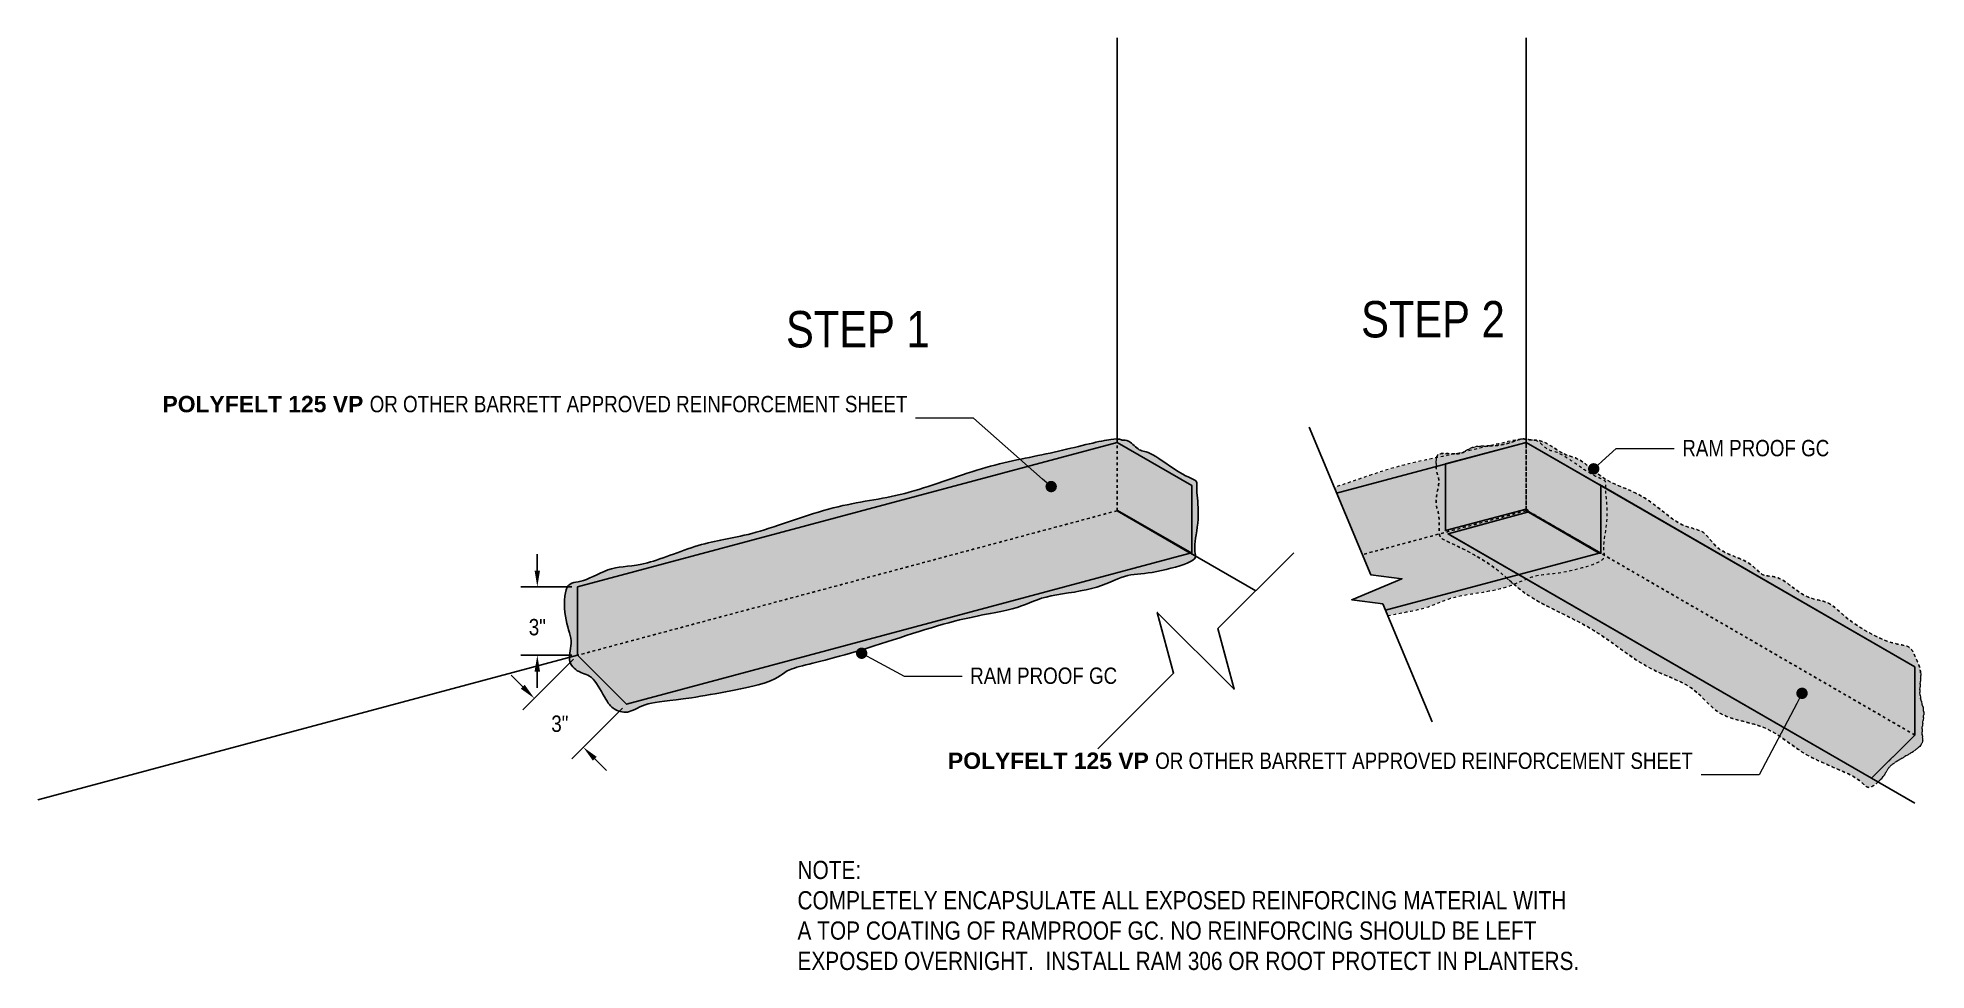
# Model space of a CAD drawing. Header units: inches. Extents: x -328 to 241, y -33 to 146.
# Drawn here: x -195.7 to -112.7, y -20.7 to 20.3 of the extents above; entities that cross this region are included whole.
import ezdxf
from ezdxf import colors
from ezdxf.entities.mleader import LeaderData, LeaderLine
from ezdxf.math import Vec2, Vec3

# ---------------------------------------------------------------- set-up
doc = ezdxf.new("R2010")
doc.units = ezdxf.units.IN
doc.header["$MEASUREMENT"] = 0
doc.linetypes.add('Dash', pattern=[0.25, 0.125, -0.125])
for name, color, linetype, lineweight in [('Dimensions', 20, 'Continuous', 0), ('Drainage Mat', 191, 'Continuous', 0), ('Others', 190, 'Continuous', 0), ('RAM POLY FELT 3.5 FILTER FABRIC.', 4, 'Dash', 0), ('Text', 20, 'Continuous', 0)]:
    doc.layers.add(name, color=color, linetype=linetype, lineweight=lineweight)
doc.layers.add('Hatch', color=2, linetype='Continuous')
doc.layers.add('RamProof SYSTEM LIQUID', color=140, linetype='Continuous', lineweight=0, true_color=0x00bfff)
doc.styles.get("Standard").update_dxf_attribs({"font": 'ARIALN.TTF'})
doc.dimstyles.get("Standard").update_dxf_attribs({"dimtxt": 0.18, "dimasz": 0.18, "dimexe": 0.18, "dimexo": 0.0625, "dimgap": 0.09, "dimtad": 0, "dimtih": 1, "dimtoh": 1, "dimdec": 4, "dimzin": 0, "dimdsep": 46, "dimtxsty": 'Standard', "dimcen": 0.09, "dimadec": 0, "dimazin": 0, "dimtfac": 1, "dimtdec": 4, "dimtofl": 0, "dimtmove": 0, "dimatfit": 3, "dimfxl": 1, "dimtolj": 1, "dimtzin": 0, "dimarcsym": 0})

msp = doc.modelspace()

# ---------------------------------------------------------------- texts
at = {"attachment_point": 1}
for s, width, gutter_width, heights, insert, char_height in [('STEP 2', 11.6317505, 8, [-1.65566], (-137.51722, 8.71284), 1.6), ('STEP 1', 11.6317505, 8, [-1.65566], (-162.80195, 8.27433), 1.6), ('NOTE:\\PCOMPLETELY ENCAPSULATE ALL EXPOSED REINFORCING MATERIAL WITH \\PA TOP COATING OF RAMPROOF GC. NO REINFORCING SHOULD BE LEFT \\PEXPOSED OVERNIGHT.  INSTALL RAM 306 OR ROOT PROTECT IN PLANTERS.', 134.7893688, 4, [-4.8704], (-162.29685, -15.90771), 0.8)]:
    msp.add_mtext_dynamic_manual_height_columns(s, width=width, gutter_width=gutter_width, heights=heights, dxfattribs=dict(at, insert=insert, char_height=char_height))

# ---------------------------------------------------------------- blocks, each defined once
blk = doc.blocks.new('*D24')
at = {"layer": 'Defpoints', "color": 0, "transparency": 16777216}
for p in [(-171.965, -6.865), (-169.817, -9.012), (-171.715, -10.91)]:
    blk.add_point(p, dxfattribs=at)
at = {"layer": 'Dimensions', "color": 0, "lineweight": -2, "transparency": 16777216}
for p, q in [((-172.142, -7.042), (-174.372, -9.272)), ((-174.372, -8.254), (-174.881, -7.744)), ((-169.994, -9.189), (-172.224, -11.419)), ((-171.206, -11.419), (-170.697, -11.928))]:
    blk.add_line(p, q, dxfattribs=at)
at = {"layer": 'Dimensions', "color": 0, "transparency": 16777216}
for points in [[(-174.287, -8.169), (-174.457, -8.338), (-173.863, -8.763)], [(-171.121, -11.334), (-171.291, -11.504), (-171.715, -10.91)]]:
    blk.add_solid(points, dxfattribs=at)
at = {"layer": 'Dimensions', "color": 0, "transparency": 16777216, "insert": (-172.744, -9.882), "char_height": 0.72, "attachment_point": 5}
blk.add_mtext('\\A1;3"', dxfattribs=at)
blk = doc.blocks.new('*D25')
at = {"layer": 'Defpoints', "color": 0, "transparency": 16777216}
for p in [(-171.965, -3.859), (-173.735, -6.865), (-171.965, -6.865)]:
    blk.add_point(p, dxfattribs=at)
at = {"layer": 'Dimensions', "color": 0, "lineweight": -2, "transparency": 16777216}
for p, q in [((-173.735, -3.139), (-173.735, -2.419)), ((-172.215, -3.859), (-174.455, -3.859)), ((-172.215, -6.865), (-174.455, -6.865)), ((-173.735, -7.585), (-173.735, -8.305))]:
    blk.add_line(p, q, dxfattribs=at)
at = {"layer": 'Dimensions', "color": 0, "transparency": 16777216}
for points in [[(-173.855, -3.139), (-173.615, -3.139), (-173.735, -3.859)], [(-173.855, -7.585), (-173.615, -7.585), (-173.735, -6.865)]]:
    blk.add_solid(points, dxfattribs=at)
at = {"layer": 'Dimensions', "color": 0, "transparency": 16777216, "insert": (-173.735, -5.634), "char_height": 0.72, "attachment_point": 5}
blk.add_mtext('\\A1;3"', dxfattribs=at)
blk = doc.blocks.new('_Dot')
at = {"color": 0, "linetype": 'ByBlock', "lineweight": -2}
blk.add_line((-0.5, 0), (-1, 0), dxfattribs=at)
at = {"color": 0, "linetype": 'ByBlock', "const_width": 0.5}
blk.add_lwpolyline([(-0.25, 0, 1), (0.25, 0, 1)], format="xyb", close=True, dxfattribs=at)

# ---------------------------------------------------------------- dimensions: what is measured, and where the dimension line sits
at = {"layer": 'Dimensions'}
for base, p1, p2, angle, picture, middle, dimtype in [((-173.73494, -6.86482), (-171.96494, -3.85878), (-171.96494, -6.86482), 90, '*D25', (-173.73494, -5.63406), 160), ((-171.71537, -10.9102), (-171.96494, -6.86482), (-169.81747, -9.01229), 315, '*D24', (-172.74375, -9.88182), 161)]:
    dim = msp.add_linear_dim(base=base, p1=p1, p2=p2, angle=angle, text='3"', dimstyle='Standard', override={"dimscale": 0}, dxfattribs=at)
    dim.commit()
    dim.dimension.update_dxf_attribs({"geometry": picture, "text_midpoint": middle, "dimtype": dimtype})

# ---------------------------------------------------------------- hatches: boundary and pattern name
at = {"layer": 'Drainage Mat'}
h = msp.add_hatch(color=2, dxfattribs=at)
h.dxf.hatch_style = 1
edge = h.paths.add_edge_path()
edge.add_line((-144.95698, -2.37667), (-144.95698, 0.59978))
edge.add_line((-144.95698, 0.59978), (-148.24363, 2.49733))
edge.add_line((-148.24363, 2.49733), (-171.96494, -3.85878))
edge.add_line((-171.96494, -3.85878), (-171.96494, -6.86482))
edge.add_line((-171.96494, -6.86482), (-169.81747, -9.01229))
edge.add_line((-169.81747, -9.01229), (-145.03662, -2.37229))
edge.add_line((-145.03662, -2.37229), (-148.24665, -0.51496))
edge.add_arc((-148.23523, -0.51182), 0.01184, 87.1137567, 195.3472177, ccw=False)
edge.add_line((-148.23464, -0.5), (-144.95698, -2.37667))
at = {"layer": 'Hatch'}
h = msp.add_hatch(color=256, dxfattribs=at)
h.dxf.hatch_style = 1
edge = h.paths.add_edge_path()
edge.add_line((-136.56294, -4.59791), (-136.44203, -4.88754))
edge.add_line((-136.44203, -4.88754), (-127.05499, -2.37229))
edge.add_line((-127.05499, -2.37229), (-130.25063, -0.52328))
edge.add_arc((-130.2536, -0.51182), 0.01184, 87.1137567, 284.5452669, ccw=False)
edge.add_line((-130.25301, -0.5), (-126.97534, -2.37667))
edge.add_line((-126.97534, -2.37667), (-126.97534, 0.59978))
edge.add_line((-126.97534, 0.59978), (-130.262, 2.49733))
edge.add_line((-130.262, 2.49733), (-138.59302, 0.26504))
edge.add_line((-138.59302, 0.26504), (-137.09465, -3.32422))
edge.add_line((-137.09465, -3.32422), (-135.72575, -3.50059))
edge.add_line((-135.72575, -3.50059), (-137.93183, -4.42154))
edge.add_line((-137.93183, -4.42154), (-136.56294, -4.59791))
h = msp.add_hatch(color=256, dxfattribs=at)
h.dxf.hatch_style = 1
edge = h.paths.add_edge_path()
edge.add_line((-113.17527, -7.3677), (-113.17527, -10.37374))
edge.add_line((-113.17527, -10.37374), (-115.0772, -12.27566))
edge.add_line((-115.0772, -12.27566), (-133.69654, -1.52577))
edge.add_line((-133.69654, -1.52577), (-130.19858, -0.56675))
edge.add_arc((-130.27218, -0.52092), 0.08671, 328.0915796, 446.9031402)
edge.add_line((-130.2675, -0.43434), (-133.81103, -1.38382))
edge.add_line((-133.81103, -1.38382), (-133.81103, 1.54637))
edge.add_line((-133.81103, 1.54637), (-130.262, 2.49733))
edge.add_line((-130.262, 2.49733), (-113.17527, -7.3677))
at = {"layer": 'RamProof SYSTEM LIQUID'}
h = msp.add_hatch(color=256, dxfattribs=at)
h.dxf.hatch_style = 1
edge = h.paths.add_edge_path()
edge.add_spline(control_points=[(-147.72041, 2.53429), (-147.85241, 2.61479), (-148.04002, 2.54238), (-148.24363, 2.76978), (-151.19939, 1.97779), (-154.09009, 1.49541), (-157.71891, 0.04848), (-160.5393, -0.16819), (-164.45181, -1.68808), (-166.37404, -1.8203), (-169.13103, -3.01906), (-170.47531, -2.89799), (-171.79665, -3.75234), (-172.52494, -3.55719), (-172.59537, -5.27824), (-172.10712, -6.24619), (-172.47546, -7.11112), (-171.91554, -7.67104), (-171.27153, -7.72466), (-170.68714, -8.94441), (-170.33843, -9.29312), (-169.69551, -9.46539), (-168.99923, -8.92037), (-167.45966, -8.86027), (-162.93809, -8.02584), (-163.08419, -7.48057), (-160.3838, -6.99962), (-155.214, -5.1822), (-152.57813, -4.88172), (-151.60218, -4.23064), (-149.18607, -4.02615), (-147.86343, -3.26252), (-146.87044, -3.31957), (-144.84804, -2.77768), (-144.75929, -2.44643), (-144.90143, -2.20024), (-144.58814, -0.63715), (-144.8122, 0.52493), (-144.6423, 0.8192), (-145.35231, 1.00945), (-146.86265, 2.1626), (-147.24804, 2.05934), (-147.58842, 2.45378), (-147.72041, 2.53429)], knot_values=[0, 0, 0, 0, 1, 2, 3, 4, 5, 6, 7, 8, 9, 10, 11, 12, 13, 14, 15, 16, 17, 18, 19, 20, 21, 22, 23, 24, 25, 26, 27, 28, 29, 30, 31, 32, 33, 34, 35, 36, 37, 38, 39, 40, 41, 41, 41, 41], degree=3, periodic=1)
h = msp.add_hatch(color=256, dxfattribs=at)
h.dxf.hatch_style = 1
h.paths.add_polyline_path([(-136.56294, -4.59791), (-136.34305, -5.12464), (-136.21916, -5.09918), (-135.98872, -5.05372), (-135.77224, -5.01209), (-135.56925, -4.97326), (-135.37926, -4.93624), (-135.2018, -4.89999), (-135.0364, -4.86351), (-134.88257, -4.82576), (-134.73968, -4.78595), (-134.60628, -4.7442), (-134.48069, -4.70095), (-134.3612, -4.65664), (-134.24614, -4.6117), (-134.13382, -4.56656), (-134.02254, -4.52167), (-133.91062, -4.47745), (-133.79637, -4.43433), (-133.67811, -4.39276), (-133.55413, -4.35316), (-133.42276, -4.31598), (-133.28247, -4.28158), (-133.13354, -4.24979), (-132.97734, -4.22004), (-132.81526, -4.19179), (-132.64866, -4.16451), (-132.47893, -4.13763), (-132.30745, -4.11061), (-132.13561, -4.0829), (-131.96477, -4.05396), (-131.79632, -4.02324), (-131.63164, -3.99018), (-131.47212, -3.95425), (-131.3191, -3.91491), (-131.17313, -3.87221), (-131.03385, -3.82687), (-130.90086, -3.77964), (-130.77372, -3.73127), (-130.65202, -3.68252), (-130.53535, -3.63413), (-130.42329, -3.58686), (-130.31542, -3.54145), (-130.21133, -3.49867), (-130.11061, -3.45926), (-130.01283, -3.42397), (-129.91758, -3.39355), (-129.82436, -3.36833), (-129.73244, -3.34764), (-129.64109, -3.33073), (-129.54956, -3.31681), (-129.45713, -3.30512), (-129.36304, -3.29487), (-129.26656, -3.28531), (-129.16694, -3.27564), (-129.06345, -3.26511), (-128.95534, -3.25294), (-128.84188, -3.23835), (-128.72233, -3.22056), (-128.59628, -3.199), (-128.46492, -3.17386), (-128.32985, -3.14559), (-128.19269, -3.11463), (-128.05505, -3.08142), (-127.91855, -3.0464), (-127.78481, -3.01002), (-127.65543, -2.97271), (-127.53203, -2.93492), (-127.41622, -2.89708), (-127.30962, -2.85963), (-127.21384, -2.82303), (-127.13034, -2.78767), (-127.05907, -2.75367), (-126.99911, -2.72096), (-126.94953, -2.68946), (-126.9094, -2.65912), (-126.87779, -2.62986), (-126.85378, -2.60161), (-126.83644, -2.57431), (-126.82484, -2.54788), (-126.81806, -2.52227), (-126.81516, -2.49739), (-126.81522, -2.47319), (-126.81733, -2.44958), (-126.82081, -2.42616), (-126.82528, -2.40218), (-126.83037, -2.37689), (-126.8357, -2.34951), (-126.8409, -2.31929), (-126.8456, -2.28545), (-126.84942, -2.24725), (-126.85198, -2.2039), (-126.85292, -2.15466), (-126.85186, -2.09875), (-126.84842, -2.03541), (-126.84224, -1.96388), (-126.83321, -1.88391), (-126.82181, -1.7963), (-126.80857, -1.702), (-126.79404, -1.60193), (-126.77876, -1.49702), (-126.76327, -1.38823), (-126.7481, -1.27648), (-126.7338, -1.1627), (-126.72092, -1.04784), (-126.70999, -0.93283), (-126.70154, -0.8186), (-126.69614, -0.7061), (-126.69414, -0.59614), (-126.69522, -0.48911), (-126.69889, -0.38526), (-126.70463, -0.28484), (-126.71193, -0.1881), (-126.72029, -0.09531), (-126.7292, -0.00671), (-126.73815, 0.07743), (-126.74664, 0.15687), (-126.75415, 0.23136), (-126.76019, 0.30063), (-126.76424, 0.36443), (-126.76587, 0.42256), (-126.76539, 0.47521), (-126.76349, 0.52279), (-126.76086, 0.56572), (-126.7582, 0.60442), (-126.75619, 0.6393), (-126.75554, 0.67078), (-126.75693, 0.69928), (-126.76107, 0.7252), (-126.76864, 0.74897), (-126.78034, 0.77101), (-126.79686, 0.79172), (-126.81889, 0.81153), (-126.84674, 0.83094), (-126.8804, 0.85052), (-126.91982, 0.87085), (-126.96496, 0.89253), (-127.01578, 0.91611), (-127.07222, 0.9422), (-127.13425, 0.97137), (-127.20183, 1.00419), (-127.2749, 1.04126), (-127.35344, 1.08315), (-127.43738, 1.13045), (-127.5267, 1.18372), (-127.62102, 1.24299), (-127.71937, 1.30718), (-127.82071, 1.37507), (-127.92397, 1.44546), (-128.02812, 1.51713), (-128.1321, 1.58889), (-128.23487, 1.65951), (-128.33538, 1.72779), (-128.43257, 1.79253), (-128.5254, 1.8525), (-128.61283, 1.90651), (-128.69379, 1.95335), (-128.76754, 1.99218), (-128.83447, 2.0237), (-128.89526, 2.04897), (-128.95059, 2.06905), (-129.00115, 2.085), (-129.04761, 2.0979), (-129.09065, 2.10879), (-129.13096, 2.11875), (-129.16922, 2.12884), (-129.2061, 2.14011), (-129.24229, 2.15364), (-129.27848, 2.17049), (-129.31527, 2.19158), (-129.35274, 2.21672), (-129.39072, 2.24517), (-129.42899, 2.27615), (-129.46737, 2.30891), (-129.50567, 2.34269), (-129.5437, 2.37672), (-129.58125, 2.41026), (-129.61814, 2.44253), (-129.65418, 2.47278), (-129.68916, 2.50025), (-129.72291, 2.52418), (-129.75522, 2.54383), (-129.78606, 2.55913), (-129.81549, 2.57062), (-129.8436, 2.57885), (-129.87047, 2.58439), (-129.89619, 2.58782), (-129.92083, 2.58968), (-129.94448, 2.59056), (-129.96723, 2.591), (-129.98914, 2.59158), (-130.01031, 2.59286), (-130.03082, 2.59541), (-130.05076, 2.59977), (-130.07069, 2.6061), (-130.09205, 2.61373), (-130.1164, 2.62193), (-130.14527, 2.62995), (-130.1802, 2.63706), (-130.22274, 2.64252), (-130.27443, 2.64559), (-130.3368, 2.64554), (-130.41141, 2.64162), (-130.49979, 2.6331), (-130.60348, 2.61923), (-130.72402, 2.59929), (-130.86241, 2.57279), (-131.01758, 2.54023), (-131.188, 2.50234), (-131.37213, 2.45984), (-131.56844, 2.41346), (-131.7754, 2.36392), (-131.99146, 2.31194), (-132.2151, 2.25824), (-132.44478, 2.20356), (-132.67896, 2.14861), (-132.91612, 2.09412), (-133.15471, 2.04082), (-133.39336, 1.98931), (-133.63192, 1.93931), (-133.87083, 1.89015), (-134.11052, 1.84112), (-134.35143, 1.79154), (-134.594, 1.7407), (-134.83866, 1.68791), (-135.08586, 1.63248), (-135.33603, 1.57371), (-135.5896, 1.51091), (-135.84702, 1.44339), (-136.10873, 1.37046), (-136.37512, 1.29145), (-136.64596, 1.20669), (-136.92043, 1.11733), (-137.19769, 1.02457), (-137.47689, 0.92961), (-137.75719, 0.83364), (-138.03775, 0.73785), (-138.31772, 0.64345), (-138.59627, 0.55162), (-138.69899, 0.51888), (-137.09465, -3.32422), (-135.72575, -3.50059), (-137.93183, -4.42154)])
h = msp.add_hatch(color=256, dxfattribs=at)
h.dxf.hatch_style = 1
edge = h.paths.add_edge_path()
edge.add_spline(control_points=[(-112.92104, -7.62504), (-112.94602, -7.33052), (-113.19208, -6.90433), (-113.34717, -6.39975), (-114.31408, -6.39975), (-116.25482, -5.27926), (-116.88567, -4.43525), (-117.99013, -4.43525), (-119.13958, -3.2858), (-119.89482, -3.48816), (-120.33564, -2.72464), (-121.9808, -2.28382), (-122.35556, -1.29279), (-123.49913, -1.29279), (-125.02926, 0.23733), (-126.75704, 0.70029), (-127.92644, 1.8697), (-128.55274, 1.8697), (-129.52397, 2.64917), (-130.13366, 2.56544), (-130.41769, 2.72942), (-131.35269, 2.28116), (-132.74332, 2.3958), (-133.04219, 1.87814), (-134.22032, 2.1174), (-134.22032, 1.63724), (-134.22032, 1.1684), (-134.03826, 0.85306), (-134.22737, 0.14732), (-134.22737, -0.35534), (-134.08437, -0.60302), (-134.08437, -1.30384), (-134.08437, -1.73474), (-133.74183, -1.82653), (-131.50596, -2.95571), (-130.33911, -4.3583), (-127.23621, -5.604), (-125.02219, -7.54385), (-122.78751, -8.14263), (-121.89568, -9.68731), (-119.6083, -9.8596), (-118.14884, -11.31907), (-115.48681, -12.22561), (-115.30381, -12.90857), (-114.47828, -12.19273), (-114.36032, -11.75249), (-113.75673, -11.40401), (-112.67314, -10.7784), (-112.94866, -10.30119), (-112.68006, -9.29877), (-113.04224, -8.67145), (-112.89607, -7.91956), (-112.92104, -7.62504)], knot_values=[0, 0, 0, 0, 1, 2, 3, 4, 5, 6, 7, 8, 9, 10, 11, 12, 13, 14, 15, 16, 17, 18, 19, 20, 21, 22, 23, 24, 25, 26, 27, 28, 29, 30, 31, 32, 33, 34, 35, 36, 37, 38, 39, 40, 41, 42, 43, 44, 45, 46, 47, 48, 49, 50, 50, 50, 50], degree=3, periodic=1)

# ---------------------------------------------------------------- linework, layer by layer
for points in [[(-148.24363, 2.49733), (-148.24363, 20.29351)], [(-130.262, 2.49733), (-130.262, 20.29351)], [(-134.39367, -9.79427), (-136.56294, -4.59791), (-137.93183, -4.42154), (-135.72575, -3.50059), (-137.09465, -3.32422), (-139.8034, 3.16443)], [(-133.81103, -1.22237), (-133.81103, 1.54637)], [(-113.17527, -7.3677), (-127.04078, 0.63756)], [(-113.17527, -13.37374), (-133.58049, -1.59278)], [(-140.48124, -2.36248), (-143.81321, -5.69445), (-143.09876, -8.36082), (-146.47958, -4.98), (-145.76513, -7.64637), (-149.0971, -10.97834)], [(-142.14723, -4.02847), (-145.02241, -2.36848)], [(-171.97505, -6.86829), (-195.69637, -13.2244)]]:
    msp.add_lwpolyline(points)
for points in [[(-144.95698, -2.37667), (-144.95698, 0.59978), (-148.24363, 2.49733), (-171.96494, -3.85878), (-171.96494, -6.86482), (-169.81747, -9.01229), (-145.03662, -2.37229), (-148.24665, -0.51496, -0.51080924), (-148.23464, -0.5)], [(-113.17527, -7.3677), (-113.17527, -10.37374), (-115.0772, -12.27566), (-133.69654, -1.52577), (-130.19858, -0.56675, 0.57045679), (-130.2675, -0.43434), (-133.81103, -1.38382), (-133.81103, 1.54637), (-130.262, 2.49733)]]:
    msp.add_lwpolyline(points, format="xyb", close=True)
at = {"linetype": 'Dash'}
for points in [[(-148.24363, -0.50871), (-148.24363, 2.49733)], [(-130.2675, -0.43434), (-130.262, 2.49733)], [(-130.262, -0.50871), (-130.262, 2.49733)], [(-148.24363, -0.50871), (-171.96494, -6.86482)], [(-145.02241, -2.36848), (-148.24363, -0.50871)], [(-130.262, -0.50871), (-137.46437, -2.43858)], [(-127.04078, -2.36848), (-130.262, -0.50871)], [(-113.17527, -10.37374), (-130.18548, -0.52092)]]:
    msp.add_lwpolyline(points, dxfattribs=at)
msp.add_lwpolyline([(-136.44203, -4.88754), (-127.05499, -2.37229), (-130.26502, -0.51496, -0.51080924), (-130.25301, -0.5), (-126.97534, -2.37667), (-126.97534, 0.59978), (-130.262, 2.49733), (-138.59302, 0.26504)], format="xyb")
msp.add_open_spline([(-147.72041, 2.53429), (-147.85241, 2.61479), (-148.04002, 2.54238), (-148.24363, 2.76978), (-151.19939, 1.97779), (-154.09009, 1.49541), (-157.71891, 0.04848), (-160.5393, -0.16819), (-164.45181, -1.68808), (-166.37404, -1.8203), (-169.13103, -3.01906), (-170.47531, -2.89799), (-171.79665, -3.75234), (-172.52494, -3.55719), (-172.59537, -5.27824), (-172.10712, -6.24619), (-172.47546, -7.11112), (-171.91554, -7.67104), (-171.27153, -7.72466), (-170.68714, -8.94441), (-170.33843, -9.29312), (-169.69551, -9.46539), (-168.99923, -8.92037), (-167.45966, -8.86027), (-162.93809, -8.02584), (-163.08419, -7.48057), (-160.3838, -6.99962), (-155.214, -5.1822), (-152.57813, -4.88172), (-151.60218, -4.23064), (-149.18607, -4.02615), (-147.86343, -3.26252), (-146.87044, -3.31957), (-144.84804, -2.77768), (-144.75929, -2.44643), (-144.90143, -2.20024), (-144.58814, -0.63715), (-144.8122, 0.52493), (-144.6423, 0.8192), (-145.35231, 1.00945), (-146.86265, 2.1626), (-147.24804, 2.05934), (-147.58842, 2.45378), (-147.72041, 2.53429)], degree=3)
at = {"layer": 'Others'}
for points in [[(-148.24363, 2.49733), (-171.96494, -3.85878)], [(-148.24363, 2.49733), (-144.95698, 0.59978)], [(-130.262, 2.49733), (-138.59302, 0.26504)], [(-130.262, 2.49733), (-126.97534, 0.59978)], [(-144.95698, 0.59978), (-144.95698, -2.37667)], [(-126.97534, 0.59978), (-126.97534, -2.37667)], [(-145.02241, -2.36848), (-169.81747, -9.01229)], [(-127.04078, -2.36848), (-136.44203, -4.88754)], [(-171.96494, -3.85878), (-171.96494, -6.86482), (-169.81747, -9.01229)]]:
    msp.add_lwpolyline(points, dxfattribs=at)
for points in [[(-144.95698, -2.37667), (-148.23352, -0.50523, 0.57425178), (-148.24158, -0.50989, -1.72278021)], [(-126.97534, -2.37667), (-130.25189, -0.50523, 0.57425178), (-130.25995, -0.50989, -1.72278021)]]:
    msp.add_lwpolyline(points, format="xyb", dxfattribs=at)
at = {"layer": 'RAM POLY FELT 3.5 FILTER FABRIC.'}
msp.add_lwpolyline([(-113.17527, -7.3677), (-113.17527, -10.37374), (-115.0772, -12.27566)], dxfattribs=at)
for points, knots in [([(-136.34316, -5.12437), (-135.72418, -4.99721), (-134.4725, -4.79901), (-133.62055, -4.23064), (-131.20444, -4.02615), (-129.8818, -3.26252), (-128.8888, -3.31957), (-126.86641, -2.77768), (-126.77766, -2.44643), (-126.9198, -2.20024), (-126.60651, -0.63715), (-126.83057, 0.52493), (-126.66067, 0.8192), (-127.37068, 1.00945), (-128.88102, 2.1626), (-129.26641, 2.05934), (-129.60678, 2.45378), (-129.73878, 2.53429), (-129.87078, 2.61479), (-130.05839, 2.54238), (-130.262, 2.76978), (-133.21776, 1.97779), (-135.84583, 1.53924), (-137.87744, 0.78176), (-138.69884, 0.51853)], [26.38113572, 26.38113572, 26.38113572, 26.38113572, 27, 28, 29, 30, 31, 32, 33, 34, 35, 36, 37, 38, 39, 40, 41, 41, 41, 42, 43, 44, 45, 45.72744356, 45.72744356, 45.72744356, 45.72744356]), ([(-130.49973, 2.6331), (-130.50834, 2.63139), (-130.71551, 2.58664), (-131.15362, 2.3766), (-131.71861, 2.34705), (-131.86631, 2.34206)], [18.95556946, 18.95556946, 18.95556946, 18.95556946, 19, 20, 20.36128087, 20.36128087, 20.36128087, 20.36128087]), ([(-130.49973, 2.6331), (-130.50834, 2.63139), (-130.71551, 2.58664), (-131.15362, 2.3766), (-131.71861, 2.34705), (-131.86631, 2.34206)], [18.95556946, 18.95556946, 18.95556946, 18.95556946, 19, 20, 20.36128087, 20.36128087, 20.36128087, 20.36128087]), ([(-130.49973, 2.6331), (-130.50834, 2.63139), (-130.71551, 2.58664), (-131.15362, 2.3766), (-131.71861, 2.34705), (-131.86631, 2.34206)], [18.95556946, 18.95556946, 18.95556946, 18.95556946, 19, 20, 20.36128087, 20.36128087, 20.36128087, 20.36128087]), ([(-130.49973, 2.6331), (-130.50834, 2.63139), (-130.71551, 2.58664), (-131.15362, 2.3766), (-131.71861, 2.34705), (-131.86631, 2.34206)], [18.95556946, 18.95556946, 18.95556946, 18.95556946, 19, 20, 20.36128087, 20.36128087, 20.36128087, 20.36128087]), ([(-130.49973, 2.6331), (-130.50834, 2.63139), (-130.71551, 2.58664), (-131.15362, 2.3766), (-131.71861, 2.34705), (-131.86631, 2.34206)], [18.95556946, 18.95556946, 18.95556946, 18.95556946, 19, 20, 20.36128087, 20.36128087, 20.36128087, 20.36128087]), ([(-130.07028, 2.60596), (-130.07334, 2.6062), (-130.14377, 2.61209), (-130.20224, 2.62707), (-130.262, 2.63675)], [17.979785982, 17.979785982, 17.979785982, 17.979785982, 18, 18.44916937, 18.44916937, 18.44916937, 18.44916937]), ([(-130.07028, 2.60596), (-130.07334, 2.6062), (-130.14377, 2.61209), (-130.20224, 2.62707), (-130.262, 2.63675)], [17.979785982, 17.979785982, 17.979785982, 17.979785982, 18, 18.44916937, 18.44916937, 18.44916937, 18.44916937]), ([(-130.07028, 2.60596), (-130.07334, 2.6062), (-130.14377, 2.61209), (-130.20224, 2.62707), (-130.262, 2.63675)], [17.979785982, 17.979785982, 17.979785982, 17.979785982, 18, 18.44916937, 18.44916937, 18.44916937, 18.44916937]), ([(-130.07028, 2.60596), (-130.07334, 2.6062), (-130.14377, 2.61209), (-130.20224, 2.62707), (-130.262, 2.63675)], [17.979785982, 17.979785982, 17.979785982, 17.979785982, 18, 18.44916937, 18.44916937, 18.44916937, 18.44916937]), ([(-130.07028, 2.60596), (-130.07334, 2.6062), (-130.14377, 2.61209), (-130.20224, 2.62707), (-130.262, 2.63675)], [17.979785982, 17.979785982, 17.979785982, 17.979785982, 18, 18.44916937, 18.44916937, 18.44916937, 18.44916937]), ([(-114.79006, -12.44144), (-114.71765, -12.37592), (-114.45242, -12.0962), (-114.36032, -11.75249), (-113.75673, -11.40401), (-112.67314, -10.7784), (-112.94866, -10.30119), (-112.68006, -9.29877), (-113.04224, -8.67145), (-112.89607, -7.91956), (-112.92104, -7.62504), (-112.94602, -7.33052), (-113.19208, -6.90433), (-113.34717, -6.39975), (-114.31408, -6.39975), (-116.25482, -5.27926), (-116.88567, -4.43525), (-117.99013, -4.43525), (-119.13958, -3.2858), (-119.89482, -3.48816), (-120.33564, -2.72464), (-121.9808, -2.28382), (-122.35556, -1.29279), (-123.49913, -1.29279), (-125.02926, 0.23733), (-126.75704, 0.70029), (-127.92644, 1.8697), (-128.55274, 1.8697), (-129.51743, 2.64392), (-129.92219, 2.59442), (-130.07028, 2.60596)], [42.65777667, 42.65777667, 42.65777667, 42.65777667, 43, 44, 45, 46, 47, 48, 49, 50, 50, 50, 51, 52, 53, 54, 55, 56, 57, 58, 59, 60, 61, 62, 63, 64, 65, 66, 67, 67.97978598, 67.97978598, 67.97978598, 67.97978598]), ([(-114.79006, -12.44144), (-114.71765, -12.37592), (-114.45242, -12.0962), (-114.36032, -11.75249), (-113.75673, -11.40401), (-112.67314, -10.7784), (-112.94866, -10.30119), (-112.68006, -9.29877), (-113.04224, -8.67145), (-112.89607, -7.91956), (-112.92104, -7.62504), (-112.94602, -7.33052), (-113.19208, -6.90433), (-113.34717, -6.39975), (-114.31408, -6.39975), (-116.25482, -5.27926), (-116.88567, -4.43525), (-117.99013, -4.43525), (-119.13958, -3.2858), (-119.89482, -3.48816), (-120.33564, -2.72464), (-121.9808, -2.28382), (-122.35556, -1.29279), (-123.49913, -1.29279), (-125.02926, 0.23733), (-126.75704, 0.70029), (-127.92644, 1.8697), (-128.55274, 1.8697), (-129.51743, 2.64392), (-129.92219, 2.59442), (-130.07028, 2.60596)], [42.65777667, 42.65777667, 42.65777667, 42.65777667, 43, 44, 45, 46, 47, 48, 49, 50, 50, 50, 51, 52, 53, 54, 55, 56, 57, 58, 59, 60, 61, 62, 63, 64, 65, 66, 67, 67.97978598, 67.97978598, 67.97978598, 67.97978598]), ([(-114.79006, -12.44144), (-114.71765, -12.37592), (-114.45242, -12.0962), (-114.36032, -11.75249), (-113.75673, -11.40401), (-112.67314, -10.7784), (-112.94866, -10.30119), (-112.68006, -9.29877), (-113.04224, -8.67145), (-112.89607, -7.91956), (-112.92104, -7.62504), (-112.94602, -7.33052), (-113.19208, -6.90433), (-113.34717, -6.39975), (-114.31408, -6.39975), (-116.25482, -5.27926), (-116.88567, -4.43525), (-117.99013, -4.43525), (-119.13958, -3.2858), (-119.89482, -3.48816), (-120.33564, -2.72464), (-121.9808, -2.28382), (-122.35556, -1.29279), (-123.49913, -1.29279), (-125.02926, 0.23733), (-126.75704, 0.70029), (-127.92644, 1.8697), (-128.55274, 1.8697), (-129.51743, 2.64392), (-129.92219, 2.59442), (-130.07028, 2.60596)], [42.65777667, 42.65777667, 42.65777667, 42.65777667, 43, 44, 45, 46, 47, 48, 49, 50, 50, 50, 51, 52, 53, 54, 55, 56, 57, 58, 59, 60, 61, 62, 63, 64, 65, 66, 67, 67.97978598, 67.97978598, 67.97978598, 67.97978598]), ([(-114.79006, -12.44144), (-114.71765, -12.37592), (-114.45242, -12.0962), (-114.36032, -11.75249), (-113.75673, -11.40401), (-112.67314, -10.7784), (-112.94866, -10.30119), (-112.68006, -9.29877), (-113.04224, -8.67145), (-112.89607, -7.91956), (-112.92104, -7.62504), (-112.94602, -7.33052), (-113.19208, -6.90433), (-113.34717, -6.39975), (-114.31408, -6.39975), (-116.25482, -5.27926), (-116.88567, -4.43525), (-117.99013, -4.43525), (-119.13958, -3.2858), (-119.89482, -3.48816), (-120.33564, -2.72464), (-121.9808, -2.28382), (-122.35556, -1.29279), (-123.49913, -1.29279), (-125.02926, 0.23733), (-126.75704, 0.70029), (-127.92644, 1.8697), (-128.55274, 1.8697), (-129.51743, 2.64392), (-129.92219, 2.59442), (-130.07028, 2.60596)], [42.65777667, 42.65777667, 42.65777667, 42.65777667, 43, 44, 45, 46, 47, 48, 49, 50, 50, 50, 51, 52, 53, 54, 55, 56, 57, 58, 59, 60, 61, 62, 63, 64, 65, 66, 67, 67.97978598, 67.97978598, 67.97978598, 67.97978598]), ([(-114.79006, -12.44144), (-114.71765, -12.37592), (-114.45242, -12.0962), (-114.36032, -11.75249), (-113.75673, -11.40401), (-112.67314, -10.7784), (-112.94866, -10.30119), (-112.68006, -9.29877), (-113.04224, -8.67145), (-112.89607, -7.91956), (-112.92104, -7.62504), (-112.94602, -7.33052), (-113.19208, -6.90433), (-113.34717, -6.39975), (-114.31408, -6.39975), (-116.25482, -5.27926), (-116.88567, -4.43525), (-117.99013, -4.43525), (-119.13958, -3.2858), (-119.89482, -3.48816), (-120.33564, -2.72464), (-121.9808, -2.28382), (-122.35556, -1.29279), (-123.49913, -1.29279), (-125.02926, 0.23733), (-126.75704, 0.70029), (-127.92644, 1.8697), (-128.55274, 1.8697), (-129.51743, 2.64392), (-129.92219, 2.59442), (-130.07028, 2.60596)], [42.65777667, 42.65777667, 42.65777667, 42.65777667, 43, 44, 45, 46, 47, 48, 49, 50, 50, 50, 51, 52, 53, 54, 55, 56, 57, 58, 59, 60, 61, 62, 63, 64, 65, 66, 67, 67.97978598, 67.97978598, 67.97978598, 67.97978598]), ([(-134.20795, 1.82114), (-134.22032, 1.76528), (-134.22032, 1.63349), (-134.22032, 1.50299), (-134.21788, 1.43735)], [23.602133344, 23.602133344, 23.602133344, 23.602133344, 24, 24.431466247, 24.431466247, 24.431466247, 24.431466247]), ([(-134.20795, 1.82114), (-134.22032, 1.76528), (-134.22032, 1.63349), (-134.22032, 1.50299), (-134.21788, 1.43735)], [23.602133344, 23.602133344, 23.602133344, 23.602133344, 24, 24.431466247, 24.431466247, 24.431466247, 24.431466247]), ([(-134.20795, 1.82114), (-134.22032, 1.76528), (-134.22032, 1.63349), (-134.22032, 1.50299), (-134.21788, 1.43735)], [23.602133344, 23.602133344, 23.602133344, 23.602133344, 24, 24.431466247, 24.431466247, 24.431466247, 24.431466247]), ([(-134.20795, 1.82114), (-134.22032, 1.76528), (-134.22032, 1.63349), (-134.22032, 1.50299), (-134.21788, 1.43735)], [23.602133344, 23.602133344, 23.602133344, 23.602133344, 24, 24.431466247, 24.431466247, 24.431466247, 24.431466247]), ([(-134.20795, 1.82114), (-134.22032, 1.76528), (-134.22032, 1.63349), (-134.22032, 1.50299), (-134.21788, 1.43735)], [23.602133344, 23.602133344, 23.602133344, 23.602133344, 24, 24.431466247, 24.431466247, 24.431466247, 24.431466247]), ([(-133.3934, 1.9893), (-133.61739, 1.99005), (-134.08342, 2.05784), (-134.18924, 1.90567), (-134.20795, 1.82114)], [22.24767684, 22.24767684, 22.24767684, 22.24767684, 23, 23.60213334, 23.60213334, 23.60213334, 23.60213334]), ([(-133.3934, 1.9893), (-133.61739, 1.99005), (-134.08342, 2.05784), (-134.18924, 1.90567), (-134.20795, 1.82114)], [22.24767684, 22.24767684, 22.24767684, 22.24767684, 23, 23.60213334, 23.60213334, 23.60213334, 23.60213334]), ([(-133.3934, 1.9893), (-133.61739, 1.99005), (-134.08342, 2.05784), (-134.18924, 1.90567), (-134.20795, 1.82114)], [22.24767684, 22.24767684, 22.24767684, 22.24767684, 23, 23.60213334, 23.60213334, 23.60213334, 23.60213334]), ([(-133.3934, 1.9893), (-133.61739, 1.99005), (-134.08342, 2.05784), (-134.18924, 1.90567), (-134.20795, 1.82114)], [22.24767684, 22.24767684, 22.24767684, 22.24767684, 23, 23.60213334, 23.60213334, 23.60213334, 23.60213334]), ([(-133.3934, 1.9893), (-133.61739, 1.99005), (-134.08342, 2.05784), (-134.18924, 1.90567), (-134.20795, 1.82114)], [22.24767684, 22.24767684, 22.24767684, 22.24767684, 23, 23.60213334, 23.60213334, 23.60213334, 23.60213334]), ([(-132.99224, 2.07694), (-133.05018, 2.0452), (-133.16213, 1.9975), (-133.31967, 1.98905), (-133.3934, 1.9893)], [21.689953357, 21.689953357, 21.689953357, 21.689953357, 22, 22.247676842, 22.247676842, 22.247676842, 22.247676842]), ([(-132.99224, 2.07694), (-133.05018, 2.0452), (-133.16213, 1.9975), (-133.31967, 1.98905), (-133.3934, 1.9893)], [21.689953357, 21.689953357, 21.689953357, 21.689953357, 22, 22.247676842, 22.247676842, 22.247676842, 22.247676842]), ([(-132.99224, 2.07694), (-133.05018, 2.0452), (-133.16213, 1.9975), (-133.31967, 1.98905), (-133.3934, 1.9893)], [21.689953357, 21.689953357, 21.689953357, 21.689953357, 22, 22.247676842, 22.247676842, 22.247676842, 22.247676842]), ([(-132.99224, 2.07694), (-133.05018, 2.0452), (-133.16213, 1.9975), (-133.31967, 1.98905), (-133.3934, 1.9893)], [21.689953357, 21.689953357, 21.689953357, 21.689953357, 22, 22.247676842, 22.247676842, 22.247676842, 22.247676842]), ([(-132.99224, 2.07694), (-133.05018, 2.0452), (-133.16213, 1.9975), (-133.31967, 1.98905), (-133.3934, 1.9893)], [21.689953357, 21.689953357, 21.689953357, 21.689953357, 22, 22.247676842, 22.247676842, 22.247676842, 22.247676842]), ([(-131.86631, 2.34206), (-132.12742, 2.33323), (-132.65598, 2.33342), (-132.8633, 2.14757), (-132.99224, 2.07694)], [20.36128087, 20.36128087, 20.36128087, 20.36128087, 21, 21.68995336, 21.68995336, 21.68995336, 21.68995336]), ([(-131.86631, 2.34206), (-132.12742, 2.33323), (-132.65598, 2.33342), (-132.8633, 2.14757), (-132.99224, 2.07694)], [20.36128087, 20.36128087, 20.36128087, 20.36128087, 21, 21.68995336, 21.68995336, 21.68995336, 21.68995336]), ([(-131.86631, 2.34206), (-132.12742, 2.33323), (-132.65598, 2.33342), (-132.8633, 2.14757), (-132.99224, 2.07694)], [20.36128087, 20.36128087, 20.36128087, 20.36128087, 21, 21.68995336, 21.68995336, 21.68995336, 21.68995336]), ([(-131.86631, 2.34206), (-132.12742, 2.33323), (-132.65598, 2.33342), (-132.8633, 2.14757), (-132.99224, 2.07694)], [20.36128087, 20.36128087, 20.36128087, 20.36128087, 21, 21.68995336, 21.68995336, 21.68995336, 21.68995336]), ([(-131.86631, 2.34206), (-132.12742, 2.33323), (-132.65598, 2.33342), (-132.8633, 2.14757), (-132.99224, 2.07694)], [20.36128087, 20.36128087, 20.36128087, 20.36128087, 21, 21.68995336, 21.68995336, 21.68995336, 21.68995336]), ([(-134.21788, 1.43735), (-134.21467, 1.35086), (-134.19414, 1.12304), (-134.03826, 0.85306), (-134.22737, 0.14732), (-134.22737, -0.35534), (-134.08437, -0.60302), (-134.08437, -1.2004), (-134.08437, -1.45509), (-134.07449, -1.53027)], [24.43146625, 24.43146625, 24.43146625, 24.43146625, 25, 26, 27, 28, 29, 30, 30.55722381, 30.55722381, 30.55722381, 30.55722381]), ([(-134.21788, 1.43735), (-134.21467, 1.35086), (-134.19414, 1.12304), (-134.03826, 0.85306), (-134.22737, 0.14732), (-134.22737, -0.35534), (-134.08437, -0.60302), (-134.08437, -1.2004), (-134.08437, -1.45509), (-134.07449, -1.53027)], [24.43146625, 24.43146625, 24.43146625, 24.43146625, 25, 26, 27, 28, 29, 30, 30.55722381, 30.55722381, 30.55722381, 30.55722381]), ([(-134.21788, 1.43735), (-134.21467, 1.35086), (-134.19414, 1.12304), (-134.03826, 0.85306), (-134.22737, 0.14732), (-134.22737, -0.35534), (-134.08437, -0.60302), (-134.08437, -1.2004), (-134.08437, -1.45509), (-134.07449, -1.53027)], [24.43146625, 24.43146625, 24.43146625, 24.43146625, 25, 26, 27, 28, 29, 30, 30.55722381, 30.55722381, 30.55722381, 30.55722381]), ([(-134.21788, 1.43735), (-134.21467, 1.35086), (-134.19414, 1.12304), (-134.03826, 0.85306), (-134.22737, 0.14732), (-134.22737, -0.35534), (-134.08437, -0.60302), (-134.08437, -1.2004), (-134.08437, -1.45509), (-134.07449, -1.53027)], [24.43146625, 24.43146625, 24.43146625, 24.43146625, 25, 26, 27, 28, 29, 30, 30.55722381, 30.55722381, 30.55722381, 30.55722381]), ([(-134.21788, 1.43735), (-134.21467, 1.35086), (-134.19414, 1.12304), (-134.03826, 0.85306), (-134.22737, 0.14732), (-134.22737, -0.35534), (-134.08437, -0.60302), (-134.08437, -1.2004), (-134.08437, -1.45509), (-134.07449, -1.53027)], [24.43146625, 24.43146625, 24.43146625, 24.43146625, 25, 26, 27, 28, 29, 30, 30.55722381, 30.55722381, 30.55722381, 30.55722381]), ([(-134.07449, -1.53027), (-134.06664, -1.59), (-134.02074, -1.75179), (-133.74183, -1.82653), (-131.98745, -2.71254), (-131.30498, -3.3057), (-131.12668, -3.46329)], [30.55722381, 30.55722381, 30.55722381, 30.55722381, 31, 32, 33, 33.35395837, 33.35395837, 33.35395837, 33.35395837]), ([(-134.07449, -1.53027), (-134.06664, -1.59), (-134.02074, -1.75179), (-133.74183, -1.82653), (-131.98745, -2.71254), (-131.30498, -3.3057), (-131.12668, -3.46329)], [30.55722381, 30.55722381, 30.55722381, 30.55722381, 31, 32, 33, 33.35395837, 33.35395837, 33.35395837, 33.35395837]), ([(-134.07449, -1.53027), (-134.06664, -1.59), (-134.02074, -1.75179), (-133.74183, -1.82653), (-131.98745, -2.71254), (-131.30498, -3.3057), (-131.12668, -3.46329)], [30.55722381, 30.55722381, 30.55722381, 30.55722381, 31, 32, 33, 33.35395837, 33.35395837, 33.35395837, 33.35395837]), ([(-134.07449, -1.53027), (-134.06664, -1.59), (-134.02074, -1.75179), (-133.74183, -1.82653), (-131.98745, -2.71254), (-131.30498, -3.3057), (-131.12668, -3.46329)], [30.55722381, 30.55722381, 30.55722381, 30.55722381, 31, 32, 33, 33.35395837, 33.35395837, 33.35395837, 33.35395837]), ([(-134.07449, -1.53027), (-134.06664, -1.59), (-134.02074, -1.75179), (-133.74183, -1.82653), (-131.98745, -2.71254), (-131.30498, -3.3057), (-131.12668, -3.46329)], [30.55722381, 30.55722381, 30.55722381, 30.55722381, 31, 32, 33, 33.35395837, 33.35395837, 33.35395837, 33.35395837]), ([(-130.80675, -3.74412), (-130.5771, -3.94113), (-129.75709, -4.59196), (-127.23621, -5.604), (-125.02219, -7.54385), (-122.78751, -8.14263), (-121.89568, -9.68731), (-119.6083, -9.8596), (-118.14884, -11.31907), (-115.48681, -12.22561), (-115.32468, -12.83066), (-114.92926, -12.56736), (-114.79006, -12.44144)], [33.56271688, 33.56271688, 33.56271688, 33.56271688, 34, 35, 36, 37, 38, 39, 40, 41, 42, 42.65777667, 42.65777667, 42.65777667, 42.65777667]), ([(-130.80675, -3.74412), (-130.5771, -3.94113), (-129.75709, -4.59196), (-127.23621, -5.604), (-125.02219, -7.54385), (-122.78751, -8.14263), (-121.89568, -9.68731), (-119.6083, -9.8596), (-118.14884, -11.31907), (-115.48681, -12.22561), (-115.32468, -12.83066), (-114.92926, -12.56736), (-114.79006, -12.44144)], [33.56271688, 33.56271688, 33.56271688, 33.56271688, 34, 35, 36, 37, 38, 39, 40, 41, 42, 42.65777667, 42.65777667, 42.65777667, 42.65777667]), ([(-130.80675, -3.74412), (-130.5771, -3.94113), (-129.75709, -4.59196), (-127.23621, -5.604), (-125.02219, -7.54385), (-122.78751, -8.14263), (-121.89568, -9.68731), (-119.6083, -9.8596), (-118.14884, -11.31907), (-115.48681, -12.22561), (-115.32468, -12.83066), (-114.92926, -12.56736), (-114.79006, -12.44144)], [33.56271688, 33.56271688, 33.56271688, 33.56271688, 34, 35, 36, 37, 38, 39, 40, 41, 42, 42.65777667, 42.65777667, 42.65777667, 42.65777667]), ([(-130.80675, -3.74412), (-130.5771, -3.94113), (-129.75709, -4.59196), (-127.23621, -5.604), (-125.02219, -7.54385), (-122.78751, -8.14263), (-121.89568, -9.68731), (-119.6083, -9.8596), (-118.14884, -11.31907), (-115.48681, -12.22561), (-115.32468, -12.83066), (-114.92926, -12.56736), (-114.79006, -12.44144)], [33.56271688, 33.56271688, 33.56271688, 33.56271688, 34, 35, 36, 37, 38, 39, 40, 41, 42, 42.65777667, 42.65777667, 42.65777667, 42.65777667]), ([(-130.80675, -3.74412), (-130.5771, -3.94113), (-129.75709, -4.59196), (-127.23621, -5.604), (-125.02219, -7.54385), (-122.78751, -8.14263), (-121.89568, -9.68731), (-119.6083, -9.8596), (-118.14884, -11.31907), (-115.48681, -12.22561), (-115.32468, -12.83066), (-114.92926, -12.56736), (-114.79006, -12.44144)], [33.56271688, 33.56271688, 33.56271688, 33.56271688, 34, 35, 36, 37, 38, 39, 40, 41, 42, 42.65777667, 42.65777667, 42.65777667, 42.65777667])]:
    msp.add_open_spline(points, degree=3, knots=knots, dxfattribs=at)
for points in [[(-112.92104, -7.62504), (-112.94602, -7.33052), (-113.19208, -6.90433), (-113.34717, -6.39975), (-114.31408, -6.39975), (-116.25482, -5.27926), (-116.88567, -4.43525), (-117.99013, -4.43525), (-119.13958, -3.2858), (-119.89482, -3.48816), (-120.33564, -2.72464), (-121.9808, -2.28382), (-122.35556, -1.29279), (-123.49913, -1.29279), (-125.02926, 0.23733), (-126.75704, 0.70029), (-127.92644, 1.8697), (-128.55274, 1.8697), (-129.52397, 2.64917), (-130.13366, 2.56544), (-130.41769, 2.72942), (-131.35269, 2.28116), (-132.74332, 2.3958), (-133.04219, 1.87814), (-134.22032, 2.1174), (-134.22032, 1.63724), (-134.22032, 1.1684), (-134.03826, 0.85306), (-134.22737, 0.14732), (-134.22737, -0.35534), (-134.08437, -0.60302), (-134.08437, -1.30384), (-134.08437, -1.73474), (-133.74183, -1.82653), (-131.50596, -2.95571), (-130.33911, -4.3583), (-127.23621, -5.604), (-125.02219, -7.54385), (-122.78751, -8.14263), (-121.89568, -9.68731), (-119.6083, -9.8596), (-118.14884, -11.31907), (-115.48681, -12.22561), (-115.30381, -12.90857), (-114.47828, -12.19273), (-114.36032, -11.75249), (-113.75673, -11.40401), (-112.67314, -10.7784), (-112.94866, -10.30119), (-112.68006, -9.29877), (-113.04224, -8.67145), (-112.89607, -7.91956), (-112.92104, -7.62504)], [(-130.33946, 2.64546), (-130.38608, 2.648), (-130.43772, 2.64545), (-130.49973, 2.6331)], [(-130.33946, 2.64546), (-130.38608, 2.648), (-130.43772, 2.64545), (-130.49973, 2.6331)], [(-130.33946, 2.64546), (-130.38608, 2.648), (-130.43772, 2.64545), (-130.49973, 2.6331)], [(-130.33946, 2.64546), (-130.38608, 2.648), (-130.43772, 2.64545), (-130.49973, 2.6331)], [(-130.33946, 2.64546), (-130.38608, 2.648), (-130.43772, 2.64545), (-130.49973, 2.6331)], [(-130.262, 2.63675), (-130.28681, 2.64077), (-130.31228, 2.64398), (-130.33946, 2.64546)], [(-130.262, 2.63675), (-130.28681, 2.64077), (-130.31228, 2.64398), (-130.33946, 2.64546)], [(-130.262, 2.63675), (-130.28681, 2.64077), (-130.31228, 2.64398), (-130.33946, 2.64546)], [(-130.262, 2.63675), (-130.28681, 2.64077), (-130.31228, 2.64398), (-130.33946, 2.64546)], [(-130.262, 2.63675), (-130.28681, 2.64077), (-130.31228, 2.64398), (-130.33946, 2.64546)], [(-131.12668, -3.46329), (-131.02152, -3.55624), (-130.91639, -3.65006), (-130.80675, -3.74412)], [(-131.12668, -3.46329), (-131.02152, -3.55624), (-130.91639, -3.65006), (-130.80675, -3.74412)], [(-131.12668, -3.46329), (-131.02152, -3.55624), (-130.91639, -3.65006), (-130.80675, -3.74412)], [(-131.12668, -3.46329), (-131.02152, -3.55624), (-130.91639, -3.65006), (-130.80675, -3.74412)], [(-131.12668, -3.46329), (-131.02152, -3.55624), (-130.91639, -3.65006), (-130.80675, -3.74412)]]:
    msp.add_open_spline(points, degree=3, dxfattribs=at)
at = {"layer": 'RamProof SYSTEM LIQUID'}
msp.add_lwpolyline([(-144.95698, 0.59978), (-148.24363, 2.49733), (-171.96494, -3.85878), (-171.96494, -6.86482), (-169.81747, -9.01229), (-145.03662, -2.37229), (-144.95698, -2.37667)], close=True, dxfattribs=at)
msp.add_lwpolyline([(-136.44203, -4.88754), (-127.05499, -2.37229), (-126.97534, -2.37667), (-126.97534, 0.59978), (-130.262, 2.49733), (-138.59302, 0.26504)], dxfattribs=at)

msp.set_redraw_order([(e.dxf.handle, doc.entitydb.next_handle()) for e in msp.query("TEXT MTEXT ATTDEF DIMENSION ARC_DIMENSION")])  # texts and dimensions are drawn at this point

# ---------------------------------------------------------------- leaders
at = {"layer": 'Text'}
ml = msp.add_multileader_mtext('Standard', dxfattribs=at)
ml.set_content('{\\fArial|b1|i0|c0|p34;POLYFELT 125 VP }OR OTHER BARRETT APPROVED REINFORCEMENT SHEET', color=256)
ml.set_leader_properties(color=256, lineweight=0)
ml.set_arrow_properties(name='DOT')
ml.build(insert=Vec2(0, 0))
ml.multileader.update_dxf_attribs({"text_left_attachment_type": 2, "text_right_attachment_type": 2, "dogleg_length": 0.36, "arrow_head_size": 0.5, "scale": 8})
ctx = ml.context
ctx.base_point, ctx.scale, ctx.char_height, ctx.arrow_head_size, ctx.landing_gap_size, ctx.plane_origin = Vec3(-175.27677, 3.56219), 8, 0.72, 0.5, 0.36, Vec3(-184.5686, 8.66486)
ctx.left_attachment, ctx.right_attachment, ctx.text_align_type = 2, 2, 2
notes = []
notes.append((ctx, [(1, (1, 1, 0), (-154.55466, 3.56219), (-1, 0), 2.54873, [(0, [(-151.14374, 0.55421)], 0, [])])]))
ctx.mtext.insert, ctx.mtext.width, ctx.mtext.alignment, ctx.mtext.flow_direction = Vec3(-157.4634, 4.5411), 21.3302753, 3, 5
ml = msp.add_multileader_mtext('Standard', dxfattribs=at)
ml.set_content('RAM PROOF GC ', color=256)
ml.set_leader_properties(color=256, lineweight=0)
ml.set_arrow_properties(name='DOT')
ml.build(insert=Vec2(0, 0))
ml.multileader.update_dxf_attribs({"text_left_attachment_type": 2, "text_right_attachment_type": 2, "dogleg_length": 0.36, "arrow_head_size": 0.5, "scale": 8})
ctx = ml.context
ctx.base_point, ctx.scale, ctx.char_height, ctx.arrow_head_size, ctx.landing_gap_size, ctx.plane_origin = Vec3(-123.75732, 2.23257), 8, 0.72, 0.5, 0.36, Vec3(-141.74682, 6.68671)
ctx.left_attachment, ctx.right_attachment = 2, 2
notes.append((ctx, [(0, (1, 1, 0), (-126.30605, 2.23257), (1, 0), 2.54873, [(0, [(-127.2922, 1.33356)], 0, [])])]))
ctx.mtext.insert, ctx.mtext.width, ctx.mtext.flow_direction = Vec3(-123.39732, 2.6051), 12.9828903, 5
ml = msp.add_multileader_mtext('Standard', dxfattribs=at)
ml.set_content('RAM PROOF GC ', color=256)
ml.set_leader_properties(color=256, lineweight=0)
ml.set_arrow_properties(name='DOT')
ml.build(insert=Vec2(0, 0))
ml.multileader.update_dxf_attribs({"text_left_attachment_type": 2, "text_right_attachment_type": 2, "dogleg_length": 0.36, "arrow_head_size": 0.5, "scale": 8})
ctx = ml.context
ctx.base_point, ctx.scale, ctx.char_height, ctx.arrow_head_size, ctx.landing_gap_size, ctx.plane_origin = Vec3(-155.06345, -7.7785), 8, 0.72, 0.5, 0.36, Vec3(-173.05295, -3.32436)
ctx.left_attachment, ctx.right_attachment = 2, 2
notes.append((ctx, [(0, (1, 1, 0), (-157.61218, -7.7785), (1, 0), 2.54873, [(0, [(-159.47586, -6.77685)], 0, [])])]))
ctx.mtext.insert, ctx.mtext.width, ctx.mtext.flow_direction = Vec3(-154.70345, -7.40597), 12.9828903, 5
ml = msp.add_multileader_mtext('Standard', dxfattribs=at)
ml.set_content('{\\fArial|b1|i0|c0|p34;POLYFELT 125 VP }OR OTHER BARRETT APPROVED REINFORCEMENT SHEET', color=256)
ml.set_leader_properties(color=256, lineweight=0)
ml.set_arrow_properties(name='DOT')
ml.build(insert=Vec2(0, 0))
ml.multileader.update_dxf_attribs({"text_left_attachment_type": 2, "text_right_attachment_type": 2, "dogleg_length": 0.36, "arrow_head_size": 0.5, "scale": 8})
ctx = ml.context
ctx.base_point, ctx.scale, ctx.char_height, ctx.arrow_head_size, ctx.landing_gap_size, ctx.plane_origin = Vec3(-140.74384, -12.12383), 8, 0.72, 0.5, 0.36, Vec3(-152.9444, -7.02116)
ctx.left_attachment, ctx.right_attachment, ctx.text_align_type = 2, 2, 2
notes.append((ctx, [(1, (1, 1, 0), (-120.02173, -12.12383), (-1, 0), 2.54873, [(0, [(-118.13306, -8.53911)], 0, [])])]))
ctx.mtext.insert, ctx.mtext.width, ctx.mtext.alignment, ctx.mtext.flow_direction = Vec3(-122.93047, -11.14492), 21.3302753, 3, 5
for ctx, leaders in notes:
    for number, flags, end, landing, length, lines in leaders:
        leader = LeaderData()
        leader.index, (leader.has_last_leader_line, leader.has_dogleg_vector, leader.attachment_direction) = number, flags
        leader.last_leader_point, leader.dogleg_vector, leader.dogleg_length = Vec3(end), Vec3(landing), length
        for number, points, colour, breaks in lines:
            line = LeaderLine()
            line.index, line.vertices, line.color, line.breaks = number, Vec3.list(points), colors.encode_raw_color(colour), breaks
            leader.lines.append(line)
        ctx.leaders.append(leader)

doc.saveas('drawing.dxf')
